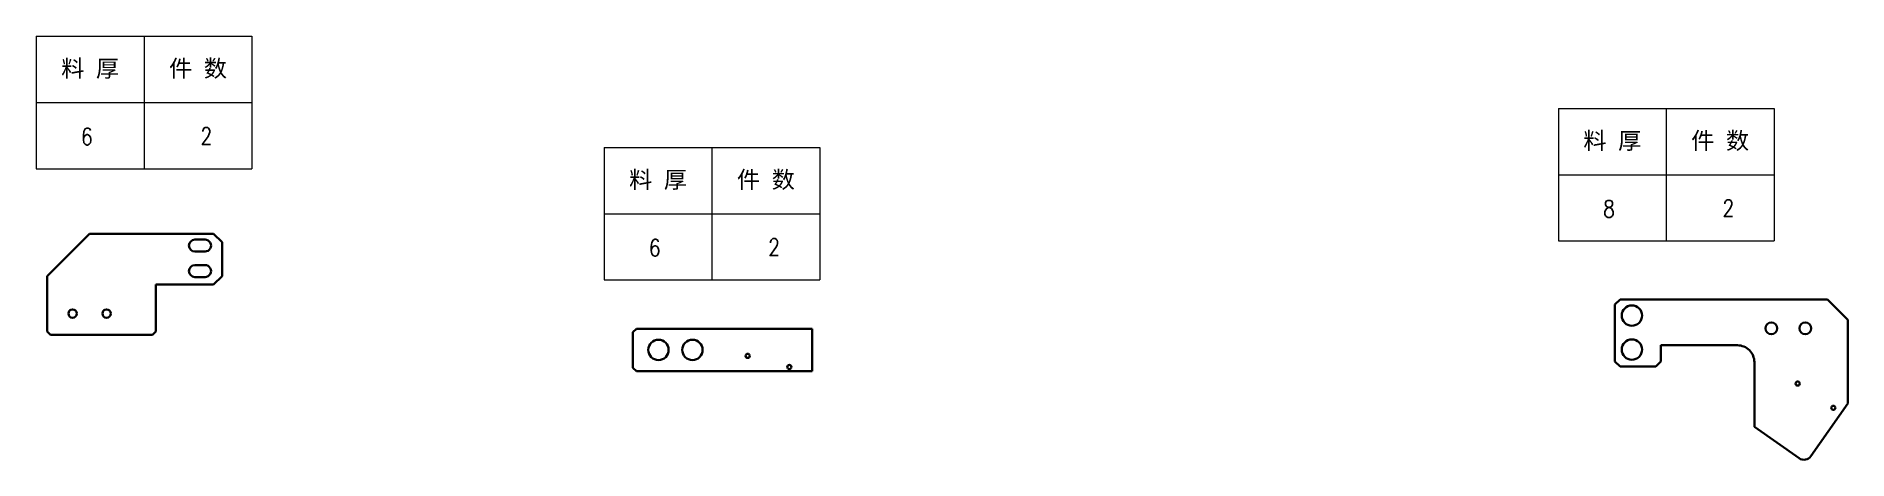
# Model space of a CAD drawing. Header units: millimetres. Extents: x -49592 to 104182, y -50696 to 41603.
# Drawn here: x -49426 to -48360, y 41353 to 41603 of the extents above; entities that cross this region are included whole.
import ezdxf
from ezdxf.enums import TextEntityAlignment as Align

# ---------------------------------------------------------------- set-up
doc = ezdxf.new("R2010")
doc.units = ezdxf.units.MM
doc.header["$LTSCALE"] = 0.5
doc.layers.add('标注线', color=3, linetype='Continuous', lineweight=18)
doc.layers.add('粗实线', color=7, linetype='Continuous', lineweight=35)
doc.styles.add('DIM', font='romans.shx', dxfattribs={"width": 0.8, "bigfont": 'bigfont.shx'})
doc.styles.get("Standard").update_dxf_attribs({"font": 'simplex.shx'})

# ---------------------------------------------------------------- blocks, each defined once
blk = doc.blocks.new('*T108')
at = {"color": 0, "linetype": 'ByBlock', "lineweight": -2, "transparency": 16777216}
for p, q in [((0, 0), (127, 0)), ((0, 0), (0, -78)), ((63.5, 0), (63.5, -78)), ((127, 0), (127, -78)), ((0, -39), (127, -39)), ((0, -78), (127, -78))]:
    blk.add_line(p, q, dxfattribs=at)
at = {"color": 0, "transparency": 16777216, "char_height": 10, "width": 60.5, "attachment_point": 5}
for s, insert in [('{\\fSimSun|b0|i0|c134|p2;料 厚}', (31.75, -19.5)), ('{\\fSimSun|b0|i0|c134|p2;件 数}', (95.25, -19.5))]:
    blk.add_mtext(s, dxfattribs=dict(at, insert=insert))
blk = doc.blocks.new('拆图参数')
blk.add_blockref('*T108', (-63.5, 78))
at = {"style": 'DIM', "width": 0.8}
blk.add_attdef('6', text='', height=10, dxfattribs=at).set_placement((-37.1, 18.9), align=Align.MIDDLE_LEFT)
blk.add_attdef('1', text='', height=10, dxfattribs=at).set_placement((36.6, 19.3), align=Align.MIDDLE_CENTER)

msp = doc.modelspace()

# ---------------------------------------------------------------- linework, layer by layer
at = {"layer": '粗实线', "lineweight": 35}
for p, q in [((-49420.096, 41461.379), (-49395.096, 41486.379)), ((-49395.096, 41486.379), (-49322.096, 41486.379)), ((-49317.096, 41481.379), (-49317.096, 41461.379)), ((-49322.096, 41456.379), (-49356.096, 41456.379)), ((-48497.177, 41444.674), (-48497.177, 41411.174)), ((-48372.117, 41447.674), (-48494.177, 41447.674)), ((-49073.21, 41430.469), (-48969.71, 41430.469)), ((-48969.71, 41405.469), (-48969.71, 41430.469)), ((-48360.117, 41435.674), (-48360.117, 41386.391)), ((-49418.096, 41426.879), (-49358.096, 41426.879)), ((-49075.21, 41407.469), (-49075.21, 41428.469)), ((-48473.177, 41408.174), (-48494.177, 41408.174)), ((-48415.117, 41372.674), (-48415.117, 41410.674)), ((-49073.21, 41405.469), (-48969.71, 41405.469)), ((-48360.117, 41386.391), (-48381.788, 41355.441)), ((-48388.752, 41354.213), (-48415.117, 41372.674))]:
    msp.add_line(p, q, dxfattribs=at)
at = {"layer": '粗实线', "lineweight": 35, "ltscale": 0.15}
for p, q in [((-49333.096, 41482.879), (-49327.096, 41482.879)), ((-49327.096, 41475.879), (-49333.096, 41475.879)), ((-49333.096, 41467.879), (-49327.096, 41467.879)), ((-49327.096, 41460.879), (-49333.096, 41460.879)), ((-49420.096, 41453.379), (-49420.096, 41428.879)), ((-49356.096, 41453.379), (-49356.096, 41428.879))]:
    msp.add_line(p, q, dxfattribs=at)
at = {"layer": '粗实线', "lineweight": 35, "ltscale": 0.176777}
for p, q in [((-49317.096, 41481.379), (-49322.096, 41486.379)), ((-49317.096, 41461.379), (-49322.096, 41456.379))]:
    msp.add_line(p, q, dxfattribs=at)
at = {"layer": '粗实线', "lineweight": 35, "ltscale": 0.125}
msp.add_line((-49420.096, 41461.379), (-49420.096, 41456.379), dxfattribs=at)
at = {"layer": '粗实线', "lineweight": 35, "ltscale": 0.075}
for p, q in [((-49420.096, 41456.379), (-49420.096, 41453.379)), ((-49356.096, 41453.379), (-49356.096, 41456.379))]:
    msp.add_line(p, q, dxfattribs=at)
at = {"layer": '粗实线', "lineweight": 35, "ltscale": 0.106066}
for p, q in [((-48497.177, 41444.674), (-48494.177, 41447.674)), ((-48497.177, 41411.174), (-48494.177, 41408.174)), ((-48470.177, 41411.174), (-48473.177, 41408.174))]:
    msp.add_line(p, q, dxfattribs=at)
at = {"layer": '粗实线', "lineweight": 35, "ltscale": 0.424264}
msp.add_line((-48372.117, 41447.674), (-48360.117, 41435.674), dxfattribs=at)
at = {"layer": '粗实线', "lineweight": 35, "ltscale": 0.070711}
for p, q in [((-49418.096, 41426.879), (-49420.096, 41428.879)), ((-49358.096, 41426.879), (-49356.096, 41428.879)), ((-49073.21, 41430.469), (-49075.21, 41428.469)), ((-49073.21, 41405.469), (-49075.21, 41407.469))]:
    msp.add_line(p, q, dxfattribs=at)
at = {"layer": '粗实线', "lineweight": 35, "ltscale": 0.311617}
msp.add_line((-48425.117, 41420.674), (-48470.177, 41420.674), dxfattribs=at)
at = {"layer": '粗实线', "lineweight": 35, "ltscale": 0.2375}
msp.add_line((-48470.177, 41420.674), (-48470.177, 41411.174), dxfattribs=at)
at = {"layer": '粗实线', "lineweight": 35}
for centre, radius in [((-49405.096, 41439.379), 2.459), ((-49385.096, 41439.379), 2.459), ((-48487.177, 41438.174), 6), ((-48405.117, 41430.674), 3.5), ((-48385.117, 41430.674), 3.5), ((-49060.21, 41417.969), 6), ((-49040.21, 41417.969), 6), ((-48487.177, 41418.174), 6), ((-49007.71, 41414.469), 1.229), ((-48983.175, 41407.896), 1.229), ((-48389.617, 41398.174), 1.229), ((-48368.617, 41383.886), 1.229)]:
    msp.add_circle(centre, radius, dxfattribs=at)
for centre, radius, start, end in [((-49333.096, 41479.379), 3.5, 90.000003, 269.999997), ((-49327.096, 41479.379), 3.5, 269.999997, 90.000003), ((-49333.096, 41464.379), 3.5, 90.000003, 269.999997), ((-49327.096, 41464.379), 3.5, 269.999997, 90.000003), ((-48425.117, 41410.674), 10, 0, 90.000003), ((-48385.884, 41358.309), 5, 234.999998, 325)]:
    msp.add_arc(centre, radius, start, end, dxfattribs=at)

# ---------------------------------------------------------------- block references
at = {"layer": '标注线'}
for p, values in [((-49362.997, 41524.612), {'1': '2', '6': '6'}), ((-48466.991, 41482.107), {'1': '2', '6': '8'}), ((-49028.709, 41459.167), {'1': '2', '6': '6'})]:
    msp.add_blockref('拆图参数', p, dxfattribs=at).add_auto_attribs(values)

doc.saveas('drawing.dxf')
